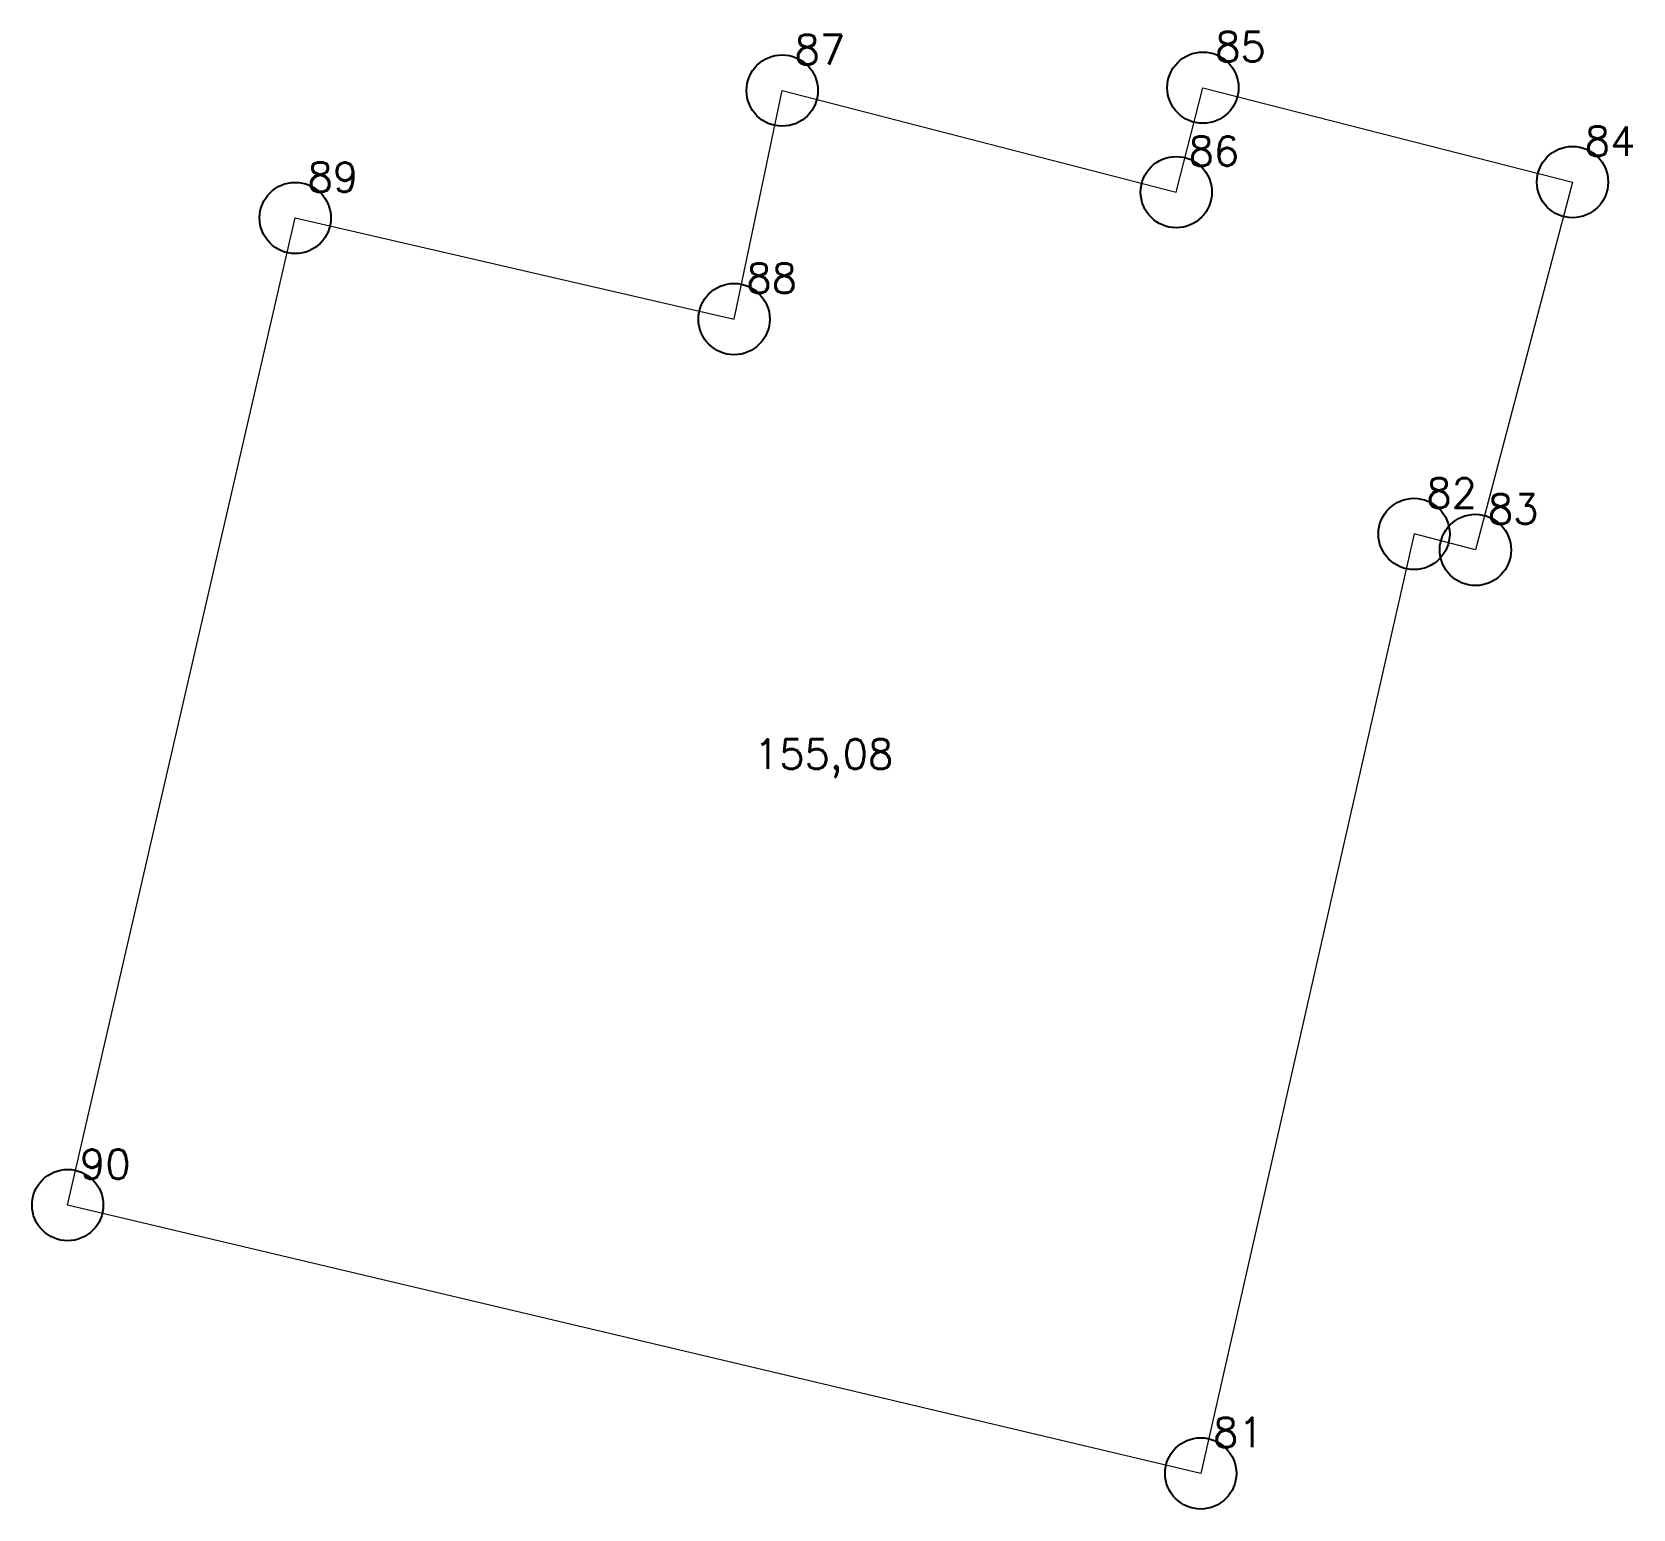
# Model space of a CAD drawing. Extents: x 1390459 to 1399894, y 355072 to 361029.
# Drawn here: x 1395610.58 to 1395627.42, y 360399.2 to 360414.74 of the extents above; entities that cross this region are included whole.
import ezdxf

# ---------------------------------------------------------------- set-up
doc = ezdxf.new("R2010")
doc.units = 0
doc.header["$PDMODE"] = 33
doc.header["$PDSIZE"] = 0.75
doc.layers.add('8 - ценная историческая застройка конец ХIX - начало ХХ века', color=7, linetype='Continuous')
doc.styles.get("Standard").update_dxf_attribs({"font": 'simplex.shx'})

msp = doc.modelspace()

# ---------------------------------------------------------------- texts
at = {"layer": '8 - ценная историческая застройка конец ХIX - начало ХХ века', "color": 7}
for s, p in [('87', (1395618.601, 360414.397)), ('85', (1395623.026, 360414.427)), ('86', (1395622.746, 360413.328)), ('84', (1395626.914, 360413.434)), ('89', (1395613.479, 360413.055)), ('88', (1395618.095, 360411.992)), ('82', (1395625.247, 360409.731)), ('83', (1395625.894, 360409.562)), ('155,08', (1395618.174, 360406.984)), ('90', (1395611.085, 360402.669)), ('81', (1395623.003, 360399.846))]:
    msp.add_text(s, height=0.3111, dxfattribs=at).set_placement(p)

# ---------------------------------------------------------------- linework, layer by layer
at = {"layer": '8 - ценная историческая застройка конец ХIX - начало ХХ века', "color": 7, "lineweight": 20}
msp.add_lwpolyline([(1395622.874, 360399.571), (1395610.956, 360402.394), (1395613.35, 360412.781), (1395617.966, 360411.717), (1395618.472, 360414.122), (1395622.617, 360413.053), (1395622.897, 360414.152), (1395626.785, 360413.159), (1395625.764, 360409.288), (1395625.118, 360409.456), (1395622.874, 360399.571)], close=True, dxfattribs=at)
at = {"layer": '8 - ценная историческая застройка конец ХIX - начало ХХ века'}
for p in [(1395618.472, 360414.122), (1395622.897, 360414.152), (1395626.785, 360413.159), (1395622.617, 360413.053), (1395613.35, 360412.781), (1395617.966, 360411.717), (1395625.118, 360409.456), (1395625.764, 360409.288), (1395610.956, 360402.394), (1395622.874, 360399.571)]:
    msp.add_point(p, dxfattribs=at)

msp.set_redraw_order([(e.dxf.handle, doc.entitydb.next_handle()) for e in msp.query("TEXT MTEXT ATTDEF DIMENSION ARC_DIMENSION")])  # texts and dimensions are drawn at this point

doc.saveas('drawing.dxf')
